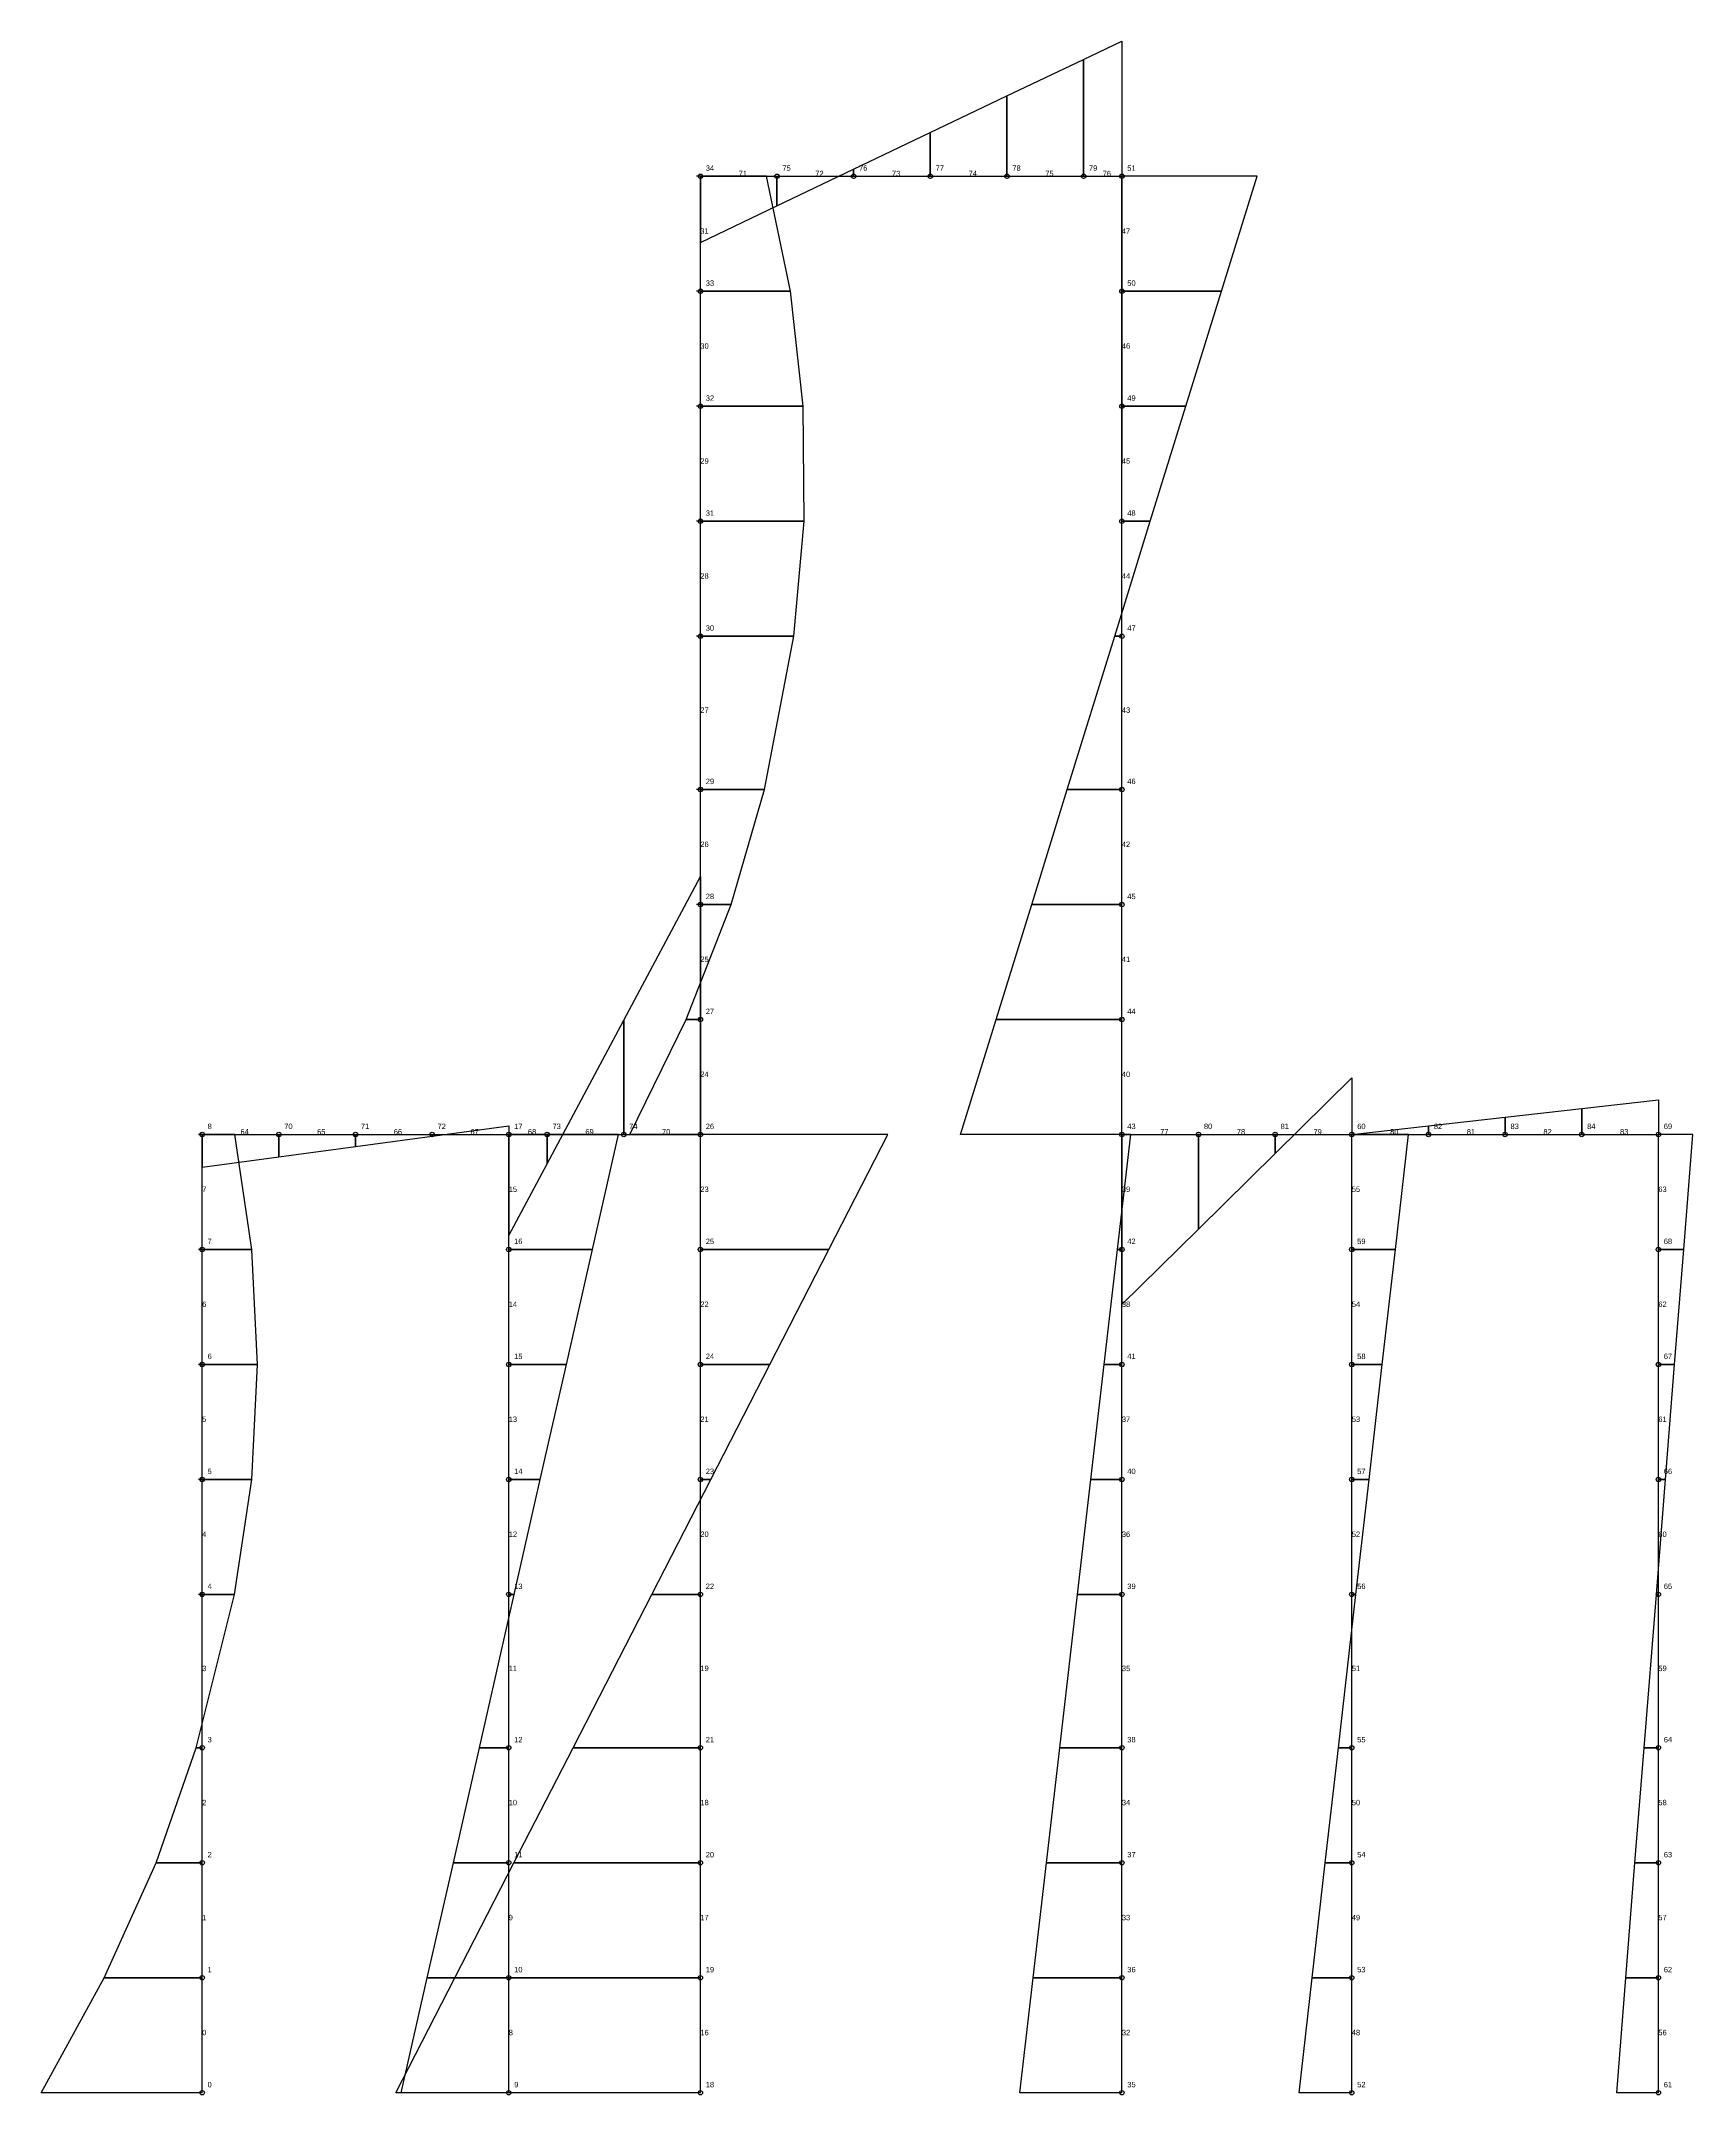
# Model space of a CAD drawing. Header units: metres. Extents: x -4.2 to 38.9, y -0.1 to 53.5.
import ezdxf

# ---------------------------------------------------------------- set-up
doc = ezdxf.new("R2010")
doc.units = ezdxf.units.M

msp = doc.modelspace()

# ---------------------------------------------------------------- linework, layer by layer
at = {"layer": 'BMD', "color": 4}
for p, q in [((21, 52.094), (23, 53.0491)), ((23, 53.0491), (24, 53.5267)), ((23, 53.0491), (23, 50)), ((23, 50), (23, 53.0491)), ((24, 53.5267), (24, 50)), ((19, 51.1388), (21, 52.094)), ((21, 52.094), (21, 50)), ((21, 50), (21, 52.094)), ((17, 50.1836), (19, 51.1388)), ((19, 51.1388), (19, 50)), ((19, 50), (19, 51.1388)), ((14.7267, 50), (13, 50)), ((13, 50), (13, 48.2733)), ((15.3549, 47), (14.7267, 50)), ((15, 49.2285), (17, 50.1836)), ((15, 49.2285), (15, 50)), ((15, 50), (15, 49.2285)), ((17, 50.1836), (17, 50)), ((17, 50), (17, 50.1836)), ((27.5267, 50), (24, 50)), ((26.5985, 47), (27.5267, 50)), ((13, 48.2733), (15, 49.2285)), ((15.3549, 47), (13, 47)), ((13, 47), (15.3549, 47)), ((15.6831, 44), (15.3549, 47)), ((26.5985, 47), (24, 47)), ((24, 47), (26.5985, 47)), ((25.6703, 44), (26.5985, 47)), ((15.6831, 44), (13, 44)), ((13, 44), (15.6831, 44)), ((15.7113, 41), (15.6831, 44)), ((25.6703, 44), (24, 44)), ((24, 44), (25.6703, 44)), ((24.7421, 41), (25.6703, 44)), ((15.7113, 41), (13, 41)), ((13, 41), (15.7113, 41)), ((15.4396, 38), (15.7113, 41)), ((23.8138, 38), (24.7421, 41)), ((24.7421, 41), (24, 41)), ((24, 41), (24.7421, 41)), ((15.4396, 38), (13, 38)), ((13, 38), (15.4396, 38)), ((14.6772, 34), (15.4396, 38)), ((22.5762, 34), (23.8138, 38)), ((23.8138, 38), (24, 38)), ((24, 38), (23.8138, 38)), ((14.6772, 34), (13, 34)), ((13, 34), (14.6772, 34)), ((13.8054, 31), (14.6772, 34)), ((21.648, 31), (22.5762, 34)), ((22.5762, 34), (24, 34)), ((24, 34), (22.5762, 34)), ((11, 27.987), (13, 31.7353)), ((13, 31.7353), (13, 25)), ((12.6336, 28), (13.8054, 31)), ((13.8054, 31), (13, 31)), ((13, 31), (13.8054, 31)), ((20.7198, 28), (21.648, 31)), ((21.648, 31), (24, 31)), ((24, 31), (21.648, 31)), ((9, 24.2387), (11, 27.987)), ((11, 27.987), (11, 25)), ((11, 25), (11, 27.987)), ((11.1618, 25), (12.6336, 28)), ((12.6336, 28), (13, 28)), ((13, 28), (12.6336, 28)), ((19.7916, 25), (20.7198, 28)), ((20.7198, 28), (24, 28)), ((24, 28), (20.7198, 28)), ((28, 24.5049), (30, 26.4769)), ((30, 26.4769), (30, 25)), ((36, 25.6764), (38, 25.9026)), ((38, 25.9026), (38, 25)), ((6, 24.9595), (8, 25.2287)), ((8, 25.2287), (8, 25)), ((30, 24.9978), (32, 25.224)), ((32, 25.224), (34, 25.4502)), ((32, 25.224), (32, 25)), ((32, 25), (32, 25.224)), ((34, 25.4502), (36, 25.6764)), ((34, 25.4502), (34, 25)), ((34, 25), (34, 25.4502)), ((36, 25.6764), (36, 25)), ((36, 25), (36, 25.6764)), ((0.848143, 25), (0, 25)), ((0, 25), (0, 24.1519)), ((1.29785, 22), (0.848143, 25)), ((2, 24.4211), (2, 25)), ((2, 25), (2, 24.4211)), ((2, 24.4211), (4, 24.6903)), ((4, 24.6903), (4, 25)), ((4, 25), (4, 24.6903)), ((4, 24.6903), (6, 24.9595)), ((6, 24.9595), (6, 25)), ((6, 25), (6, 24.9595)), ((10.8643, 25), (8, 25)), ((8, 25), (8, 22.3645)), ((9, 24.2387), (9, 25)), ((9, 25), (9, 24.2387)), ((10.1838, 22), (10.8643, 25)), ((13, 25), (11.1618, 25)), ((17.8971, 25), (13, 25)), ((16.3561, 22), (17.8971, 25)), ((24, 25), (19.7916, 25)), ((23.8838, 22), (24.2307, 25)), ((24.2307, 25), (24, 25)), ((24, 25), (24, 20.5609)), ((26, 22.5329), (26, 25)), ((26, 25), (26, 22.5329)), ((28, 24.5049), (28, 25)), ((28, 25), (28, 24.5049)), ((31.4791, 25), (30, 25)), ((30, 25), (30, 24.9978)), ((31.1365, 22), (31.4791, 25)), ((38.9026, 25), (38, 25)), ((38.6638, 22), (38.9026, 25)), ((0, 24.1519), (2, 24.4211)), ((8, 22.3645), (9, 24.2387)), ((26, 22.5329), (28, 24.5049)), ((24, 20.5609), (26, 22.5329)), ((1.29785, 22), (0, 22)), ((0, 22), (1.29785, 22)), ((1.44756, 19), (1.29785, 22)), ((10.1838, 22), (8, 22)), ((8, 22), (10.1838, 22)), ((9.50334, 19), (10.1838, 22)), ((16.3561, 22), (13, 22)), ((13, 22), (16.3561, 22)), ((14.8151, 19), (16.3561, 22)), ((23.5369, 19), (23.8838, 22)), ((23.8838, 22), (24, 22)), ((24, 22), (23.8838, 22)), ((31.1365, 22), (30, 22)), ((30, 22), (31.1365, 22)), ((30.794, 19), (31.1365, 22)), ((38.6638, 22), (38, 22)), ((38, 22), (38.6638, 22)), ((38.425, 19), (38.6638, 22)), ((1.44756, 19), (0, 19)), ((0, 19), (1.44756, 19)), ((1.29726, 16), (1.44756, 19)), ((9.50334, 19), (8, 19)), ((8, 19), (9.50334, 19)), ((8.82289, 16), (9.50334, 19)), ((14.8151, 19), (13, 19)), ((13, 19), (14.8151, 19)), ((13.274, 16), (14.8151, 19)), ((23.19, 16), (23.5369, 19)), ((23.5369, 19), (24, 19)), ((24, 19), (23.5369, 19)), ((30.794, 19), (30, 19)), ((30, 19), (30.794, 19)), ((30.4514, 16), (30.794, 19)), ((38.425, 19), (38, 19)), ((38, 19), (38.425, 19)), ((38.1863, 16), (38.425, 19)), ((1.29726, 16), (0, 16)), ((0, 16), (1.29726, 16)), ((0.846969, 13), (1.29726, 16)), ((8.82289, 16), (8, 16)), ((8, 16), (8.82289, 16)), ((8.14243, 13), (8.82289, 16)), ((11.733, 13), (13.274, 16)), ((13.274, 16), (13, 16)), ((13, 16), (13.274, 16)), ((22.8431, 13), (23.19, 16)), ((23.19, 16), (24, 16)), ((24, 16), (23.19, 16)), ((30.4514, 16), (30, 16)), ((30, 16), (30.4514, 16)), ((30.1089, 13), (30.4514, 16)), ((37.9475, 13), (38.1863, 16)), ((38.1863, 16), (38, 16)), ((38, 16), (38.1863, 16)), ((-0.153423, 9), (0.846969, 13)), ((0.846969, 13), (0, 13)), ((0, 13), (0.846969, 13)), ((7.23516, 9), (8.14243, 13)), ((8.14243, 13), (8, 13)), ((8, 13), (8.14243, 13)), ((9.6783, 9), (11.733, 13)), ((11.733, 13), (13, 13)), ((13, 13), (11.733, 13)), ((22.3805, 9), (22.8431, 13)), ((22.8431, 13), (24, 13)), ((24, 13), (22.8431, 13)), ((29.6521, 9), (30.1089, 13)), ((30.1089, 13), (30, 13)), ((30, 13), (30.1089, 13)), ((37.6292, 9), (37.9475, 13)), ((37.9475, 13), (38, 13)), ((38, 13), (37.9475, 13)), ((-1.20372, 6), (-0.153423, 9)), ((-0.153423, 9), (0, 9)), ((0, 9), (-0.153423, 9)), ((6.5547, 6), (7.23516, 9)), ((7.23516, 9), (8, 9)), ((8, 9), (7.23516, 9)), ((8.13726, 6), (9.6783, 9)), ((9.6783, 9), (13, 9)), ((13, 9), (9.6783, 9)), ((22.0336, 6), (22.3805, 9)), ((22.3805, 9), (24, 9)), ((24, 9), (22.3805, 9)), ((29.3096, 6), (29.6521, 9)), ((29.6521, 9), (30, 9)), ((30, 9), (29.6521, 9)), ((37.3904, 6), (37.6292, 9)), ((37.6292, 9), (38, 9)), ((38, 9), (37.6292, 9)), ((-2.55401, 3), (-1.20372, 6)), ((-1.20372, 6), (0, 6)), ((0, 6), (-1.20372, 6)), ((5.87425, 3), (6.5547, 6)), ((6.5547, 6), (8, 6)), ((8, 6), (6.5547, 6)), ((6.59623, 3), (8.13726, 6)), ((8.13726, 6), (13, 6)), ((13, 6), (8.13726, 6)), ((21.6867, 3), (22.0336, 6)), ((22.0336, 6), (24, 6)), ((24, 6), (22.0336, 6)), ((28.967, 3), (29.3096, 6)), ((29.3096, 6), (30, 6)), ((30, 6), (29.3096, 6)), ((37.1516, 3), (37.3904, 6)), ((37.3904, 6), (38, 6)), ((38, 6), (37.3904, 6)), ((-4.2043, 0), (-2.55401, 3)), ((-2.55401, 3), (0, 3)), ((0, 3), (-2.55401, 3)), ((5.0552, 0), (6.59623, 3)), ((5.19379, 0), (5.87425, 3)), ((5.87425, 3), (8, 3)), ((8, 3), (5.87425, 3)), ((6.59623, 3), (13, 3)), ((13, 3), (6.59623, 3)), ((21.3398, 0), (21.6867, 3)), ((21.6867, 3), (24, 3)), ((24, 3), (21.6867, 3)), ((28.6245, 0), (28.967, 3)), ((28.967, 3), (30, 3)), ((30, 3), (28.967, 3)), ((36.9129, 0), (37.1516, 3)), ((37.1516, 3), (38, 3)), ((38, 3), (37.1516, 3)), ((0, 0), (-4.2043, 0)), ((13, 0), (5.0552, 0)), ((8, 0), (5.19379, 0)), ((24, 0), (21.3398, 0)), ((30, 0), (28.6245, 0)), ((38, 0), (36.9129, 0))]:
    msp.add_line(p, q, dxfattribs=at)
at = {"layer": 'Deflected', "color": 1}
for p, q in [((13.0045, 47), (13.0045, 50)), ((13.0045, 50), (15.0045, 50)), ((15.0045, 50), (17.0045, 50.0001)), ((17.0045, 50.0001), (19.0045, 50.0001)), ((19.0045, 50.0001), (21.0045, 50.0002)), ((21.0045, 50.0002), (23.0045, 50.0001)), ((23.0045, 50.0001), (24.0045, 50)), ((24.0042, 47), (24.0045, 50)), ((13.0044, 44), (13.0045, 47)), ((24.0038, 44), (24.0042, 47)), ((13.0043, 41), (13.0044, 44)), ((24.0034, 41), (24.0038, 44)), ((13.0041, 38), (13.0043, 41)), ((24.0029, 38), (24.0034, 41)), ((13.0038, 34), (13.0041, 38)), ((24.0023, 34), (24.0029, 38)), ((13.0035, 31), (13.0038, 34)), ((24.0019, 31), (24.0023, 34)), ((13.0032, 28), (13.0035, 31)), ((24.0016, 28), (24.0019, 31)), ((13.0029, 25), (13.0032, 28)), ((24.0013, 25), (24.0016, 28)), ((0.002766, 22), (0.002863, 25)), ((0.002863, 25), (2.00286, 25)), ((2.00286, 25), (4.00286, 25)), ((4.00286, 25), (6.00286, 25)), ((6.00286, 25), (8.00286, 25)), ((8.00277, 22), (8.00286, 25)), ((8.00286, 25), (9.00286, 25)), ((9.00286, 25), (11.0029, 25.0001)), ((11.0029, 25.0001), (13.0029, 25)), ((13.0025, 22), (13.0029, 25)), ((24.0011, 22), (24.0013, 25)), ((24.0013, 25), (26.0013, 24.9999)), ((26.0013, 24.9999), (28.0013, 24.9999)), ((28.0013, 24.9999), (30.0013, 25)), ((30.0013, 22), (30.0013, 25)), ((30.0013, 25), (32.0013, 25)), ((32.0013, 25), (34.0013, 25)), ((34.0013, 25), (36.0013, 25)), ((36.0013, 25), (38.0013, 25)), ((38.0012, 22), (38.0013, 25)), ((0.002556, 19), (0.002766, 22)), ((8.00247, 19), (8.00277, 22)), ((13.0021, 19), (13.0025, 22)), ((24.0009, 19), (24.0011, 22)), ((30.0012, 19), (30.0013, 22)), ((38.0011, 19), (38.0012, 22)), ((0.002221, 16), (0.002556, 19)), ((8.00204, 16), (8.00247, 19)), ((13.0017, 16), (13.0021, 19)), ((24.0007, 16), (24.0009, 19)), ((30.001, 16), (30.0012, 19)), ((38.0008, 16), (38.0011, 19)), ((0.001773, 13), (0.002221, 16)), ((8.00154, 13), (8.00204, 16)), ((13.0012, 13), (13.0017, 16)), ((24.0005, 13), (24.0007, 16)), ((30.0007, 13), (30.001, 16)), ((38.0006, 13), (38.0008, 16)), ((0.001075, 9), (0.001773, 13)), ((8.00086, 9.00001), (8.00154, 13)), ((13.0006, 9), (13.0012, 13)), ((24.0002, 9), (24.0005, 13)), ((30.0004, 9), (30.0007, 13)), ((38.0003, 9), (38.0006, 13)), ((0.000563, 6), (0.001075, 9)), ((8.00042, 6), (8.00086, 9.00001)), ((13.0003, 6), (13.0006, 9)), ((24.0001, 6), (24.0002, 9)), ((30.0002, 6), (30.0004, 9)), ((38.0002, 6), (38.0003, 9)), ((0.000164, 3), (0.000563, 6)), ((8.00012, 3), (8.00042, 6)), ((13.0001, 3), (13.0003, 6)), ((24, 3), (24.0001, 6)), ((30.0001, 3), (30.0002, 6)), ((38, 3), (38.0002, 6)), ((0, 0), (0.000164, 3)), ((8, 0), (8.00012, 3)), ((13, 0), (13.0001, 3)), ((24, 0), (24, 3)), ((30, 0), (30.0001, 3)), ((38, 0), (38, 3))]:
    msp.add_line(p, q, dxfattribs=at)
for centre in [(13.0045, 50), (15.0045, 50), (17.0045, 50.0001), (19.0045, 50.0001), (21.0045, 50.0002), (23.0045, 50.0001), (24.0045, 50), (13.0045, 47), (24.0042, 47), (13.0044, 44), (24.0038, 44), (13.0043, 41), (24.0034, 41), (13.0041, 38), (24.0029, 38), (13.0038, 34), (24.0023, 34), (13.0035, 31), (24.0019, 31), (13.0032, 28), (24.0016, 28), (0.002863, 25), (2.00286, 25), (4.00286, 25), (6.00286, 25), (8.00286, 25), (9.00286, 25), (11.0029, 25.0001), (13.0029, 25), (24.0013, 25), (26.0013, 24.9999), (28.0013, 24.9999), (30.0013, 25), (32.0013, 25), (34.0013, 25), (36.0013, 25), (38.0013, 25), (0.002766, 22), (8.00277, 22), (13.0025, 22), (24.0011, 22), (30.0013, 22), (38.0012, 22), (0.002556, 19), (8.00247, 19), (13.0021, 19), (24.0009, 19), (30.0012, 19), (38.0011, 19), (0.002221, 16), (8.00204, 16), (13.0017, 16), (24.0007, 16), (30.001, 16), (38.0008, 16), (0.001773, 13), (8.00154, 13), (13.0012, 13), (24.0005, 13), (30.0007, 13), (38.0006, 13), (0.001075, 9), (8.00086, 9.00001), (13.0006, 9), (24.0002, 9), (30.0004, 9), (38.0003, 9), (0.000563, 6), (8.00042, 6), (13.0003, 6), (24.0001, 6), (30.0002, 6), (38.0002, 6), (0.000164, 3), (8.00012, 3), (13.0001, 3), (24, 3), (30.0001, 3), (38, 3), (0, 0), (8, 0), (13, 0), (24, 0), (30, 0), (38, 0)]:
    msp.add_circle(centre, 0.056667, dxfattribs=at)
at = {"layer": 'Information', "color": 1}
for p, q in [((13, 50), (12.9, 50)), ((13, 47), (12.9, 47)), ((13, 44), (12.9, 44)), ((13, 41), (12.9, 41)), ((13, 38), (12.9, 38)), ((13, 34), (12.9, 34)), ((13, 31), (12.9, 31)), ((13, 28), (12.9, 28)), ((0, 25), (-0.1, 25)), ((0, 22), (-0.1, 22)), ((0, 19), (-0.1, 19)), ((0, 16), (-0.1, 16)), ((0, 13), (-0.1, 13)), ((0, 9), (-0.1, 9)), ((0, 6), (-0.1, 6)), ((0, 3), (-0.1, 3))]:
    msp.add_line(p, q, dxfattribs=at)
at = {"layer": 'Undeflected', "color": 0}
for p, q in [((13, 47), (13, 50)), ((13, 50), (15, 50)), ((15, 50), (17, 50)), ((17, 50), (19, 50)), ((19, 50), (21, 50)), ((21, 50), (23, 50)), ((23, 50), (24, 50)), ((24, 47), (24, 50)), ((13, 44), (13, 47)), ((24, 44), (24, 47)), ((13, 41), (13, 44)), ((24, 41), (24, 44)), ((13, 38), (13, 41)), ((24, 38), (24, 41)), ((13, 34), (13, 38)), ((24, 34), (24, 38)), ((13, 31), (13, 34)), ((24, 31), (24, 34)), ((13, 28), (13, 31)), ((24, 28), (24, 31)), ((13, 25), (13, 28)), ((24, 25), (24, 28)), ((0, 22), (0, 25)), ((0, 25), (2, 25)), ((2, 25), (4, 25)), ((4, 25), (6, 25)), ((6, 25), (8, 25)), ((8, 22), (8, 25)), ((8, 25), (9, 25)), ((9, 25), (11, 25)), ((11, 25), (13, 25)), ((13, 22), (13, 25)), ((24, 22), (24, 25)), ((24, 25), (26, 25)), ((26, 25), (28, 25)), ((28, 25), (30, 25)), ((30, 22), (30, 25)), ((30, 25), (32, 25)), ((32, 25), (34, 25)), ((34, 25), (36, 25)), ((36, 25), (38, 25)), ((38, 22), (38, 25)), ((0, 19), (0, 22)), ((8, 19), (8, 22)), ((13, 19), (13, 22)), ((24, 19), (24, 22)), ((30, 19), (30, 22)), ((38, 19), (38, 22)), ((0, 16), (0, 19)), ((8, 16), (8, 19)), ((13, 16), (13, 19)), ((24, 16), (24, 19)), ((30, 16), (30, 19)), ((38, 16), (38, 19)), ((0, 13), (0, 16)), ((8, 13), (8, 16)), ((13, 13), (13, 16)), ((24, 13), (24, 16)), ((30, 13), (30, 16)), ((38, 13), (38, 16)), ((0, 9), (0, 13)), ((8, 9), (8, 13)), ((13, 9), (13, 13)), ((24, 9), (24, 13)), ((30, 9), (30, 13)), ((38, 9), (38, 13)), ((0, 6), (0, 9)), ((8, 6), (8, 9)), ((13, 6), (13, 9)), ((24, 6), (24, 9)), ((30, 6), (30, 9)), ((38, 6), (38, 9)), ((0, 3), (0, 6)), ((8, 3), (8, 6)), ((13, 3), (13, 6)), ((24, 3), (24, 6)), ((30, 3), (30, 6)), ((38, 3), (38, 6)), ((0, 0), (0, 3)), ((8, 0), (8, 3)), ((13, 0), (13, 3)), ((24, 0), (24, 3)), ((30, 0), (30, 3)), ((38, 0), (38, 3))]:
    msp.add_line(p, q, dxfattribs=at)
for centre in [(13, 50), (15, 50), (17, 50), (19, 50), (21, 50), (23, 50), (24, 50), (13, 47), (24, 47), (13, 44), (24, 44), (13, 41), (24, 41), (13, 38), (24, 38), (13, 34), (24, 34), (13, 31), (24, 31), (13, 28), (24, 28), (0, 25), (2, 25), (4, 25), (6, 25), (8, 25), (9, 25), (11, 25), (13, 25), (24, 25), (26, 25), (28, 25), (30, 25), (32, 25), (34, 25), (36, 25), (38, 25), (0, 22), (8, 22), (13, 22), (24, 22), (30, 22), (38, 22), (0, 19), (8, 19), (13, 19), (24, 19), (30, 19), (38, 19), (0, 16), (8, 16), (13, 16), (24, 16), (30, 16), (38, 16), (0, 13), (8, 13), (13, 13), (24, 13), (30, 13), (38, 13), (0, 9), (8, 9), (13, 9), (24, 9), (30, 9), (38, 9), (0, 6), (8, 6), (13, 6), (24, 6), (30, 6), (38, 6), (0, 3), (8, 3), (13, 3), (24, 3), (30, 3), (38, 3), (0, 0), (8, 0), (13, 0), (24, 0), (30, 0), (38, 0)]:
    msp.add_circle(centre, 0.056667, dxfattribs=at)

# ---------------------------------------------------------------- texts
at = {"layer": 'Information', "color": 5}
for s, p in [('34', (13.1417, 50.1417)), ('75', (15.1417, 50.1417)), ('76', (17.1417, 50.1417)), ('77', (19.1417, 50.1417)), ('78', (21.1417, 50.1417)), ('79', (23.1417, 50.1417)), ('51', (24.1417, 50.1417)), ('33', (13.1417, 47.1417)), ('50', (24.1417, 47.1417)), ('32', (13.1417, 44.1417)), ('49', (24.1417, 44.1417)), ('31', (13.1417, 41.1417)), ('48', (24.1417, 41.1417)), ('30', (13.1417, 38.1417)), ('47', (24.1417, 38.1417)), ('29', (13.1417, 34.1417)), ('46', (24.1417, 34.1417)), ('28', (13.1417, 31.1417)), ('45', (24.1417, 31.1417)), ('27', (13.1417, 28.1417)), ('44', (24.1417, 28.1417)), ('8', (0.141667, 25.1417)), ('70', (2.14167, 25.1417)), ('71', (4.14167, 25.1417)), ('72', (6.14167, 25.1417)), ('17', (8.14167, 25.1417)), ('73', (9.14167, 25.1417)), ('74', (11.1417, 25.1417)), ('26', (13.1417, 25.1417)), ('43', (24.1417, 25.1417)), ('80', (26.1417, 25.1417)), ('81', (28.1417, 25.1417)), ('60', (30.1417, 25.1417)), ('82', (32.1417, 25.1417)), ('83', (34.1417, 25.1417)), ('84', (36.1417, 25.1417)), ('69', (38.1417, 25.1417)), ('7', (0.141667, 22.1417)), ('16', (8.14167, 22.1417)), ('25', (13.1417, 22.1417)), ('42', (24.1417, 22.1417)), ('59', (30.1417, 22.1417)), ('68', (38.1417, 22.1417)), ('6', (0.141667, 19.1417)), ('15', (8.14167, 19.1417)), ('24', (13.1417, 19.1417)), ('41', (24.1417, 19.1417)), ('58', (30.1417, 19.1417)), ('67', (38.1417, 19.1417)), ('5', (0.141667, 16.1417)), ('14', (8.14167, 16.1417)), ('23', (13.1417, 16.1417)), ('40', (24.1417, 16.1417)), ('57', (30.1417, 16.1417)), ('66', (38.1417, 16.1417)), ('4', (0.141667, 13.1417)), ('13', (8.14167, 13.1417)), ('22', (13.1417, 13.1417)), ('39', (24.1417, 13.1417)), ('56', (30.1417, 13.1417)), ('65', (38.1417, 13.1417)), ('3', (0.141667, 9.14167)), ('12', (8.14167, 9.14167)), ('21', (13.1417, 9.14167)), ('38', (24.1417, 9.14167)), ('55', (30.1417, 9.14167)), ('64', (38.1417, 9.14167)), ('2', (0.141667, 6.14167)), ('11', (8.14167, 6.14167)), ('20', (13.1417, 6.14167)), ('37', (24.1417, 6.14167)), ('54', (30.1417, 6.14167)), ('63', (38.1417, 6.14167)), ('1', (0.141667, 3.14167)), ('10', (8.14167, 3.14167)), ('19', (13.1417, 3.14167)), ('36', (24.1417, 3.14167)), ('53', (30.1417, 3.14167)), ('62', (38.1417, 3.14167)), ('0', (0.141667, 0.141667)), ('9', (8.14167, 0.141667)), ('18', (13.1417, 0.141667)), ('35', (24.1417, 0.141667)), ('52', (30.1417, 0.141667)), ('61', (38.1417, 0.141667))]:
    msp.add_text(s, height=0.141667, dxfattribs=at).set_placement(p)
at = {"layer": 'Information', "color": 0}
for s, p in [('71', (14, 50)), ('72', (16, 50)), ('73', (18, 50)), ('74', (20, 50)), ('75', (22, 50)), ('76', (23.5, 50)), ('31', (13, 48.5)), ('47', (24, 48.5)), ('30', (13, 45.5)), ('46', (24, 45.5)), ('29', (13, 42.5)), ('45', (24, 42.5)), ('28', (13, 39.5)), ('44', (24, 39.5)), ('27', (13, 36)), ('43', (24, 36)), ('26', (13, 32.5)), ('42', (24, 32.5)), ('25', (13, 29.5)), ('41', (24, 29.5)), ('24', (13, 26.5)), ('40', (24, 26.5)), ('64', (1, 25)), ('65', (3, 25)), ('66', (5, 25)), ('67', (7, 25)), ('68', (8.5, 25)), ('69', (10, 25)), ('70', (12, 25)), ('77', (25, 25)), ('78', (27, 25)), ('79', (29, 25)), ('80', (31, 25)), ('81', (33, 25)), ('82', (35, 25)), ('83', (37, 25)), ('7', (0, 23.5)), ('15', (8, 23.5)), ('23', (13, 23.5)), ('39', (24, 23.5)), ('55', (30, 23.5)), ('63', (38, 23.5)), ('6', (0, 20.5)), ('14', (8, 20.5)), ('22', (13, 20.5)), ('38', (24, 20.5)), ('54', (30, 20.5)), ('62', (38, 20.5)), ('5', (0, 17.5)), ('13', (8, 17.5)), ('21', (13, 17.5)), ('37', (24, 17.5)), ('53', (30, 17.5)), ('61', (38, 17.5)), ('4', (0, 14.5)), ('12', (8, 14.5)), ('20', (13, 14.5)), ('36', (24, 14.5)), ('52', (30, 14.5)), ('60', (38, 14.5)), ('3', (0, 11)), ('11', (8, 11)), ('19', (13, 11)), ('35', (24, 11)), ('51', (30, 11)), ('59', (38, 11)), ('2', (0, 7.5)), ('10', (8, 7.5)), ('18', (13, 7.5)), ('34', (24, 7.5)), ('50', (30, 7.5)), ('58', (38, 7.5)), ('1', (0, 4.5)), ('9', (8, 4.5)), ('17', (13, 4.5)), ('33', (24, 4.5)), ('49', (30, 4.5)), ('57', (38, 4.5)), ('0', (0, 1.5)), ('8', (8, 1.5)), ('16', (13, 1.5)), ('32', (24, 1.5)), ('48', (30, 1.5)), ('56', (38, 1.5))]:
    msp.add_text(s, height=0.141667, dxfattribs=at).set_placement(p)

doc.saveas('drawing.dxf')
